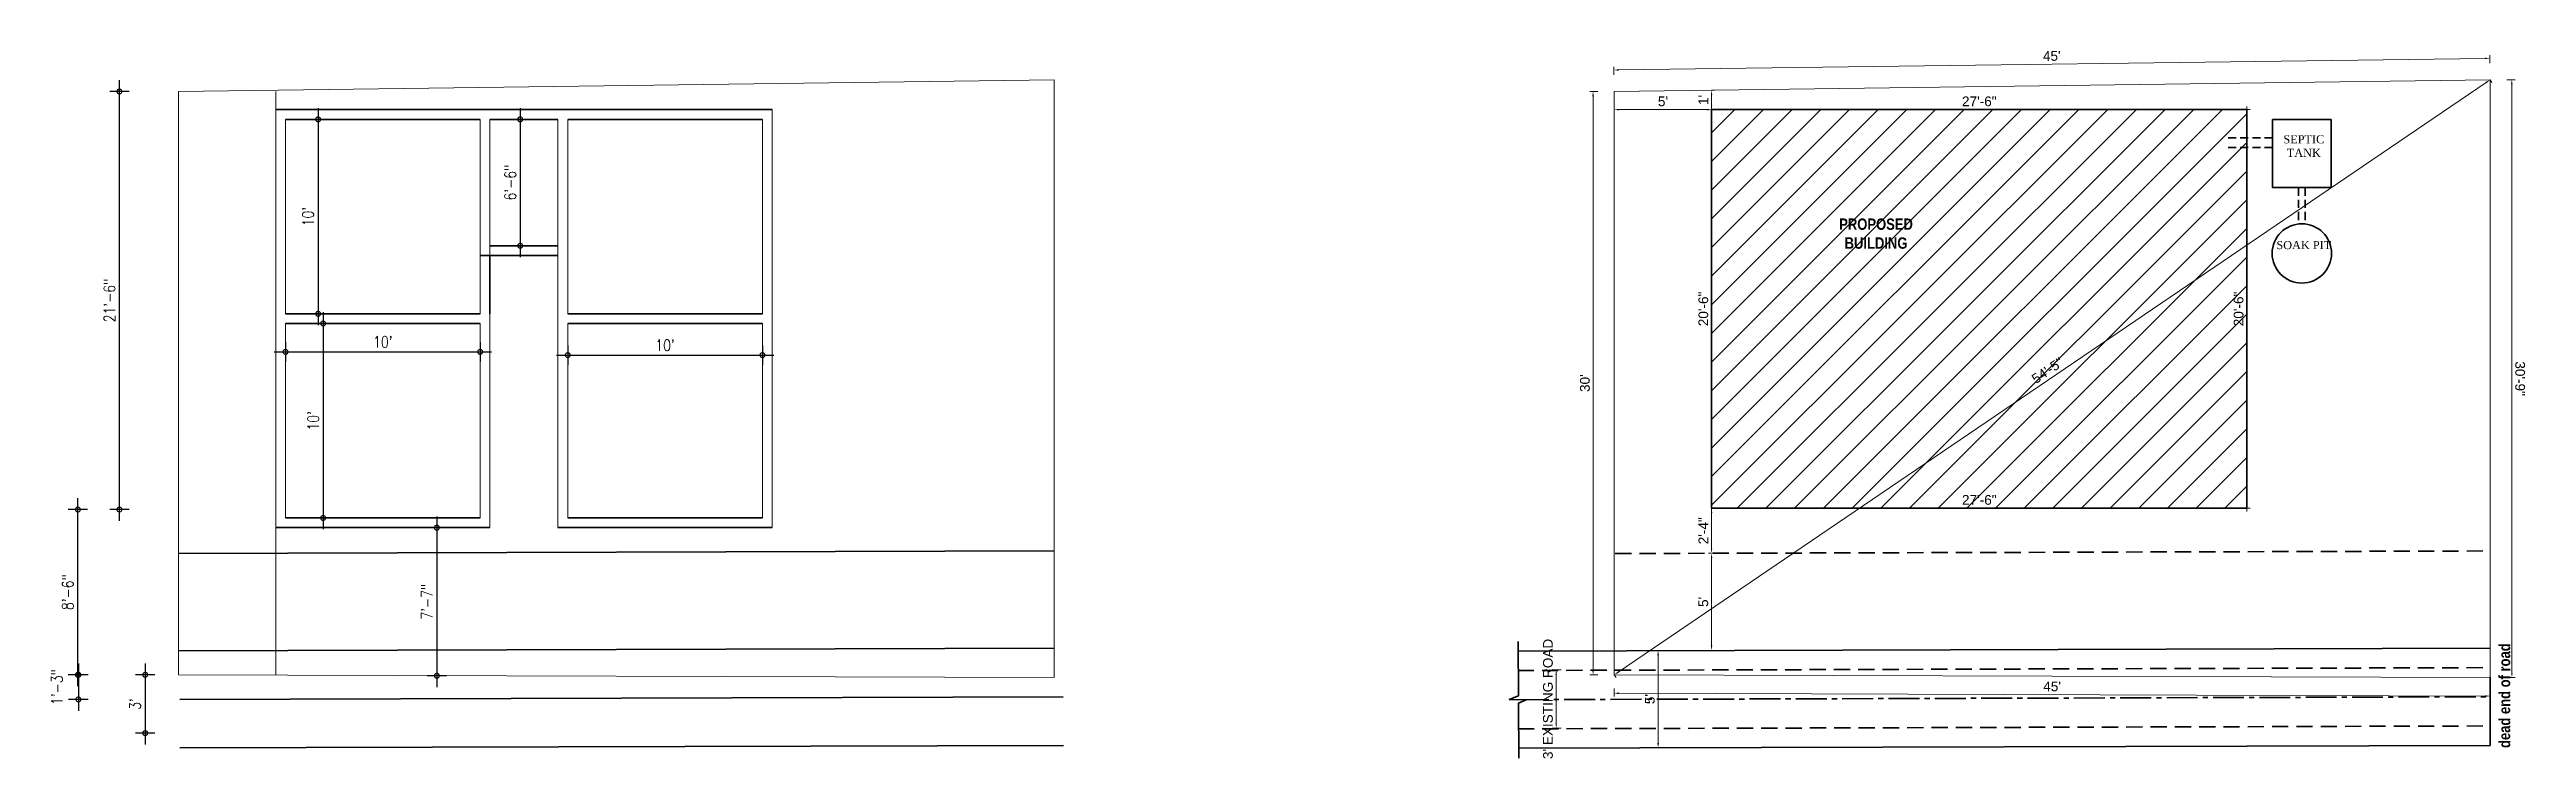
# Model space of a CAD drawing. Header units: inches. Extents: x 94889 to 364662, y -10661 to -3947.
# Drawn here: x 102291 to 103818, y -7803 to -7366 of the extents above; entities that cross this region are included whole.
import ezdxf

# ---------------------------------------------------------------- set-up
doc = ezdxf.new("R2010")
doc.units = ezdxf.units.IN
doc.header["$LTSCALE"] = 2
doc.header["$MEASUREMENT"] = 0
doc.header["$PDMODE"] = 34
doc.linetypes.add('CENTER2', pattern=[28.575, 19.05, -3.175, 3.175, -3.175])
doc.linetypes.add('HIDDEN', pattern=[0.375, 0.25, -0.125])
doc.layers.get('0').update_dxf_attribs({"linetype": 'CONTINUOUS'})
doc.layers.get('DEFPOINTS').update_dxf_attribs({"color": 141, "linetype": 'CONTINUOUS'})
for name, color, linetype, lineweight in [('dimension', 160, 'CONTINUOUS', 15), ('door', 20, 'CONTINUOUS', 35), ('steps', 253, 'CONTINUOUS', 20)]:
    doc.layers.add(name, color=color, linetype=linetype, lineweight=lineweight)
doc.styles.add('Lettring Text', font='arial.ttf')
doc.styles.add('ROMANS', font='Romans.shx', dxfattribs={"width": 0.8})
doc.styles.get("Standard").update_dxf_attribs({"font": 'ARIALN.TTF'})
doc.dimstyles.new('8 SCALE', dxfattribs={"dimscale": 0, "dimtxt": 7, "dimasz": 6, "dimexe": 6, "dimexo": 2, "dimgap": 2, "dimtad": 1, "dimdec": 0, "dimzin": 0, "dimdsep": 46, "dimlunit": 4, "dimtxsty": 'ROMANS', "dimblk": 'DOTSMALL', "dimcen": 0, "dimdle": 7, "dimclrd": 8, "dimclre": 8, "dimclrt": 3, "dimadec": 0, "dimazin": 0, "dimtfac": 1, "dimtdec": 0, "dimtofl": 0, "dimtmove": 2, "dimatfit": 3, "dimfxl": 6, "dimfxlon": 1, "dimtolj": 1, "dimtzin": 0, "dimarcsym": 0})
doc.dimstyles.new('Copy of Standard', dxfattribs={"dimtxt": 6, "dimasz": 2.875, "dimexe": 2, "dimexo": 4, "dimgap": 2, "dimtad": 1, "dimdec": 0, "dimrnd": 1, "dimzin": 0, "dimdsep": 46, "dimlunit": 4, "dimtxsty": 'Lettring Text', "dimcen": 0.1, "dimclrd": 7, "dimclre": 7, "dimclrt": 7, "dimazin": 0, "dimtfac": 0.645, "dimtdec": 0, "dimtmove": 1, "dimatfit": 0, "dimfxl": 3, "dimfxlon": 1, "dimtfillclr": 256, "dimtolj": 1, "dimtzin": 0, "dimlwd": -1, "dimlwe": -1, "dimarcsym": 2})

msp = doc.modelspace()

# ---------------------------------------------------------------- texts
at = {"layer": 'steps', "color": 7, "ltscale": 0.3, "attachment_point": 2}
for s, insert, char_height, width in [('{\\fTimes New Roman|b0|i0|c0|p18;SEPTIC TANK}', (103680.87, -7418.61), 5, 34.623), ('{\\fTechnic|b1|i0|c2|p2;PROPOSED BUILDING}', (103417.16, -7469.97), 7, 55.268), ('{\\fTimes New Roman|b0|i0|c0|p18;SOAK PIT}', (103680.87, -7483.88), 5, 34.623)]:
    msp.add_mtext(s, dxfattribs=dict(at, insert=insert, char_height=char_height, width=width))
at = {"layer": 'steps', "color": 7, "ltscale": 0.3, "insert": (103801.1, -7764.47), "char_height": 7, "width": 110.526, "attachment_point": 2, "rotation": 90}
msp.add_mtext('{\\fTechnic|b1|i0|c2|p2;dead end of road}', dxfattribs=at)

# ---------------------------------------------------------------- blocks, each defined once
blk = doc.blocks.new('_DOTSMALL')
at = {"color": 0, "linetype": 'ByBlock', "const_width": 0.5}
blk.add_lwpolyline([(-0.0625, 0, 1), (0.0625, 0, 1)], format="xyb", close=True, dxfattribs=at)
blk = doc.blocks.new('*D568')
at = {"layer": 'DEFPOINTS', "color": 0, "ltscale": 0.5, "transparency": 16777216}
for p in [(102334.2, -7391.6), (102370.6, -7391.6), (102370.6, -7649.6)]:
    blk.add_point(p, dxfattribs=at)
at = {"layer": 'door', "color": 8, "lineweight": -2, "ltscale": 0.5, "transparency": 16777216}
for p, q in [((102334.2, -7656.6), (102334.2, -7384.6)), ((102340.2, -7391.6), (102328.2, -7391.6)), ((102340.2, -7649.6), (102328.2, -7649.6))]:
    blk.add_line(p, q, dxfattribs=at)
at = {"layer": 'door', "color": 8, "lineweight": -2, "ltscale": 0.5, "transparency": 16777216, "xscale": 6, "yscale": 6, "zscale": 6}
for p, rotation in [((102334.2, -7391.6), 90), ((102334.2, -7649.6), 270)]:
    blk.add_blockref('_DOTSMALL', p, dxfattribs=dict(at, rotation=rotation))
at = {"layer": 'door', "color": 3, "ltscale": 0.5, "transparency": 16777216, "insert": (102328.1, -7520.6), "char_height": 7, "attachment_point": 5, "rotation": 90, "style": 'ROMANS'}
blk.add_mtext('\\A1;21\'-6"', dxfattribs=at)
blk = doc.blocks.new('*D569')
at = {"layer": 'DEFPOINTS', "color": 0, "ltscale": 0.5, "transparency": 16777216}
for p in [(102436.6, -7534.8), (102436.6, -7654.8), (102459.8, -7654.8)]:
    blk.add_point(p, dxfattribs=at)
at = {"layer": 'door', "color": 8, "lineweight": -2, "ltscale": 0.5, "transparency": 16777216}
for p, q in [((102459.8, -7527.8), (102459.8, -7661.8)), ((102453.8, -7534.8), (102465.8, -7534.8)), ((102453.8, -7654.8), (102465.8, -7654.8))]:
    blk.add_line(p, q, dxfattribs=at)
at = {"layer": 'door', "color": 8, "lineweight": -2, "ltscale": 0.5, "transparency": 16777216, "xscale": 6, "yscale": 6, "zscale": 6}
for p, rotation in [((102459.8, -7534.8), 90), ((102459.8, -7654.8), 270)]:
    blk.add_blockref('_DOTSMALL', p, dxfattribs=dict(at, rotation=rotation))
at = {"layer": 'door', "color": 3, "ltscale": 0.5, "transparency": 16777216, "insert": (102453.7, -7594.8), "char_height": 7, "attachment_point": 5, "rotation": 90, "style": 'ROMANS'}
blk.add_mtext("\\A1;10'", dxfattribs=at)
blk = doc.blocks.new('*D570')
at = {"layer": 'DEFPOINTS', "color": 0, "ltscale": 0.5, "transparency": 16777216}
for p in [(102308.6, -7649.6), (102370.6, -7649.6), (102370.6, -7751.6)]:
    blk.add_point(p, dxfattribs=at)
at = {"layer": 'door', "color": 8, "lineweight": -2, "ltscale": 0.5, "transparency": 16777216}
for p, q in [((102314.6, -7649.6), (102302.6, -7649.6)), ((102308.6, -7758.6), (102308.6, -7642.6)), ((102314.6, -7751.6), (102302.6, -7751.6))]:
    blk.add_line(p, q, dxfattribs=at)
at = {"layer": 'door', "color": 8, "lineweight": -2, "ltscale": 0.5, "transparency": 16777216, "xscale": 6, "yscale": 6, "zscale": 6}
for p, rotation in [((102308.6, -7649.6), 90), ((102308.6, -7751.6), 270)]:
    blk.add_blockref('_DOTSMALL', p, dxfattribs=dict(at, rotation=rotation))
at = {"layer": 'door', "color": 3, "ltscale": 0.5, "transparency": 16777216, "insert": (102302.4, -7700.6), "char_height": 7, "attachment_point": 5, "rotation": 90, "style": 'ROMANS'}
blk.add_mtext('\\A1;8\'-6"', dxfattribs=at)
blk = doc.blocks.new('*D571')
at = {"layer": 'DEFPOINTS', "color": 0, "ltscale": 0.5, "transparency": 16777216}
for p in [(102370.6, -7751.6), (102308.9, -7766.8), (102371.4, -7766.8)]:
    blk.add_point(p, dxfattribs=at)
at = {"layer": 'door', "color": 8, "lineweight": -2, "ltscale": 0.5, "transparency": 16777216}
for p, q in [((102314.9, -7751.6), (102302.9, -7751.6)), ((102308.9, -7744.6), (102308.9, -7773.8)), ((102314.9, -7766.8), (102302.9, -7766.8))]:
    blk.add_line(p, q, dxfattribs=at)
at = {"layer": 'door', "color": 8, "lineweight": -2, "ltscale": 0.5, "transparency": 16777216, "xscale": 6, "yscale": 6, "zscale": 6}
for p, rotation in [((102308.9, -7751.6), 90), ((102308.9, -7766.8), 270)]:
    blk.add_blockref('_DOTSMALL', p, dxfattribs=dict(at, rotation=rotation))
at = {"layer": 'door', "color": 3, "ltscale": 0.5, "transparency": 16777216, "insert": (102295.7, -7759.2), "char_height": 7, "attachment_point": 5, "rotation": 90, "style": 'ROMANS'}
blk.add_mtext('\\A1;1\'-3"', dxfattribs=at)
blk = doc.blocks.new('*D574')
at = {"layer": 'DEFPOINTS', "color": 0, "ltscale": 0.5, "transparency": 16777216}
for p in [(102562.6, -7408.8), (102562.6, -7486.8), (102581.3, -7486.8)]:
    blk.add_point(p, dxfattribs=at)
at = {"layer": 'door', "color": 8, "lineweight": -2, "ltscale": 0.5, "transparency": 16777216}
for p, q in [((102581.3, -7401.8), (102581.3, -7493.8)), ((102575.3, -7408.8), (102587.3, -7408.8)), ((102575.3, -7486.8), (102587.3, -7486.8))]:
    blk.add_line(p, q, dxfattribs=at)
at = {"layer": 'door', "color": 8, "lineweight": -2, "ltscale": 0.5, "transparency": 16777216, "xscale": 6, "yscale": 6, "zscale": 6}
for p, rotation in [((102581.3, -7408.8), 90), ((102581.3, -7486.8), 270)]:
    blk.add_blockref('_DOTSMALL', p, dxfattribs=dict(at, rotation=rotation))
at = {"layer": 'door', "color": 3, "ltscale": 0.5, "transparency": 16777216, "insert": (102575.2, -7447.8), "char_height": 7, "attachment_point": 5, "rotation": 90, "style": 'ROMANS'}
blk.add_mtext('\\A1;6\'-6"', dxfattribs=at)
blk = doc.blocks.new('*D575')
at = {"layer": 'DEFPOINTS', "color": 0, "ltscale": 0.5, "transparency": 16777216}
for p in [(102370.6, -7751.6), (102350.1, -7787.6), (102370.4, -7787.6)]:
    blk.add_point(p, dxfattribs=at)
at = {"layer": 'door', "color": 8, "lineweight": -2, "ltscale": 0.5, "transparency": 16777216}
for p, q in [((102356.1, -7751.6), (102344.1, -7751.6)), ((102350.1, -7744.6), (102350.1, -7794.6)), ((102356.1, -7787.6), (102344.1, -7787.6))]:
    blk.add_line(p, q, dxfattribs=at)
at = {"layer": 'door', "color": 8, "lineweight": -2, "ltscale": 0.5, "transparency": 16777216, "xscale": 6, "yscale": 6, "zscale": 6}
for p, rotation in [((102350.1, -7751.6), 90), ((102350.1, -7787.6), 270)]:
    blk.add_blockref('_DOTSMALL', p, dxfattribs=dict(at, rotation=rotation))
at = {"layer": 'door', "color": 3, "ltscale": 0.5, "transparency": 16777216, "insert": (102343.9, -7769.6), "char_height": 7, "attachment_point": 5, "rotation": 90, "style": 'ROMANS'}
blk.add_mtext("\\A1;3'", dxfattribs=at)
blk = doc.blocks.new('*D576')
at = {"layer": 'DEFPOINTS', "color": 0, "ltscale": 0.5, "transparency": 16777216}
for p in [(102436.6, -7408.8), (102436.6, -7528.8), (102456.7, -7528.8)]:
    blk.add_point(p, dxfattribs=at)
at = {"layer": 'door', "color": 8, "lineweight": -2, "ltscale": 0.5, "transparency": 16777216}
for p, q in [((102456.7, -7401.8), (102456.7, -7535.8)), ((102450.7, -7408.8), (102462.7, -7408.8)), ((102450.7, -7528.8), (102462.7, -7528.8))]:
    blk.add_line(p, q, dxfattribs=at)
at = {"layer": 'door', "color": 8, "lineweight": -2, "ltscale": 0.5, "transparency": 16777216, "xscale": 6, "yscale": 6, "zscale": 6}
for p, rotation in [((102456.7, -7408.8), 90), ((102456.7, -7528.8), 270)]:
    blk.add_blockref('_DOTSMALL', p, dxfattribs=dict(at, rotation=rotation))
at = {"layer": 'door', "color": 3, "ltscale": 0.5, "transparency": 16777216, "insert": (102450.5, -7468.8), "char_height": 7, "attachment_point": 5, "rotation": 90, "style": 'ROMANS'}
blk.add_mtext("\\A1;10'", dxfattribs=at)
blk = doc.blocks.new('*D577')
at = {"layer": 'DEFPOINTS', "color": 0, "ltscale": 0.5, "transparency": 16777216}
for p in [(102436.6, -7534.8), (102556.6, -7534.8), (102556.6, -7552.3)]:
    blk.add_point(p, dxfattribs=at)
at = {"layer": 'door', "color": 8, "lineweight": -2, "ltscale": 0.5, "transparency": 16777216}
for p, q in [((102429.6, -7552.3), (102563.6, -7552.3)), ((102436.6, -7546.3), (102436.6, -7558.3)), ((102556.6, -7546.3), (102556.6, -7558.3))]:
    blk.add_line(p, q, dxfattribs=at)
at = {"layer": 'door', "color": 8, "lineweight": -2, "ltscale": 0.5, "transparency": 16777216, "xscale": 6, "yscale": 6, "zscale": 6, "rotation": 180}
blk.add_blockref('_DOTSMALL', (102436.6, -7552.3), dxfattribs=at)
at = {"layer": 'door', "color": 8, "lineweight": -2, "ltscale": 0.5, "transparency": 16777216, "xscale": 6, "yscale": 6, "zscale": 6}
blk.add_blockref('_DOTSMALL', (102556.6, -7552.3), dxfattribs=at)
at = {"layer": 'door', "color": 3, "ltscale": 0.5, "transparency": 16777216, "insert": (102496.6, -7546.2), "char_height": 7, "attachment_point": 5, "style": 'ROMANS'}
blk.add_mtext("\\A1;10'", dxfattribs=at)
blk = doc.blocks.new('*D578')
at = {"layer": 'DEFPOINTS', "color": 0, "ltscale": 0.5, "transparency": 16777216}
for p in [(102610.6, -7534.8), (102730.6, -7534.8), (102730.6, -7554.3)]:
    blk.add_point(p, dxfattribs=at)
at = {"layer": 'door', "color": 8, "lineweight": -2, "ltscale": 0.5, "transparency": 16777216}
for p, q in [((102603.6, -7554.3), (102737.6, -7554.3)), ((102610.6, -7548.3), (102610.6, -7560.3)), ((102730.6, -7548.3), (102730.6, -7560.3))]:
    blk.add_line(p, q, dxfattribs=at)
at = {"layer": 'door', "color": 8, "lineweight": -2, "ltscale": 0.5, "transparency": 16777216, "xscale": 6, "yscale": 6, "zscale": 6, "rotation": 180}
blk.add_blockref('_DOTSMALL', (102610.6, -7554.3), dxfattribs=at)
at = {"layer": 'door', "color": 8, "lineweight": -2, "ltscale": 0.5, "transparency": 16777216, "xscale": 6, "yscale": 6, "zscale": 6}
blk.add_blockref('_DOTSMALL', (102730.6, -7554.3), dxfattribs=at)
at = {"layer": 'door', "color": 3, "ltscale": 0.5, "transparency": 16777216, "insert": (102670.6, -7548.2), "char_height": 7, "attachment_point": 5, "style": 'ROMANS'}
blk.add_mtext("\\A1;10'", dxfattribs=at)
blk = doc.blocks.new('*D579')
at = {"layer": 'DEFPOINTS', "color": 0, "ltscale": 0.5, "transparency": 16777216}
for p in [(102562.6, -7660.8), (102529.9, -7752.2), (102562.3, -7752.2)]:
    blk.add_point(p, dxfattribs=at)
at = {"layer": 'door', "color": 8, "lineweight": -2, "ltscale": 0.5, "transparency": 16777216}
for p, q in [((102535.9, -7660.8), (102523.9, -7660.8)), ((102529.9, -7653.8), (102529.9, -7759.2)), ((102535.9, -7752.2), (102523.9, -7752.2))]:
    blk.add_line(p, q, dxfattribs=at)
at = {"layer": 'door', "color": 8, "lineweight": -2, "ltscale": 0.5, "transparency": 16777216, "xscale": 6, "yscale": 6, "zscale": 6}
for p, rotation in [((102529.9, -7660.8), 90), ((102529.9, -7752.2), 270)]:
    blk.add_blockref('_DOTSMALL', p, dxfattribs=dict(at, rotation=rotation))
at = {"layer": 'door', "color": 3, "ltscale": 0.5, "transparency": 16777216, "insert": (102523.8, -7706.5), "char_height": 7, "attachment_point": 5, "rotation": 90, "style": 'ROMANS'}
blk.add_mtext('\\A1;7\'-7"', dxfattribs=at)
blk = doc.blocks.new('*D678')
at = {"layer": 'DEFPOINTS', "color": 0, "ltscale": 0.5, "transparency": 16777216}
for p in [(103315.8, -7402.8), (103315.8, -7402.8), (103645.8, -7402.8)]:
    blk.add_point(p, dxfattribs=at)
at = {"layer": 'steps', "color": 7, "ltscale": 0.5, "transparency": 16777216}
for p, q in [((103315.8, -7402.8), (103315.8, -7400.8)), ((103642.9, -7402.8), (103318.6, -7402.8)), ((103645.8, -7402.8), (103645.8, -7400.8))]:
    blk.add_line(p, q, dxfattribs=at)
for points in [[(103318.6, -7402.3), (103318.6, -7403.3), (103315.8, -7402.8)], [(103642.9, -7402.3), (103642.9, -7403.3), (103645.8, -7402.8)]]:
    blk.add_solid(points, dxfattribs=at)
at = {"layer": 'steps', "color": 7, "ltscale": 0.5, "transparency": 16777216, "insert": (103480.8, -7397.7), "char_height": 6, "attachment_point": 5, "style": 'Lettring Text'}
blk.add_mtext('\\A1;27\'-6"', dxfattribs=at)
blk = doc.blocks.new('*D679')
at = {"layer": 'DEFPOINTS', "color": 0, "ltscale": 0.5, "transparency": 16777216}
for p in [(103315.8, -7402.8), (103315.8, -7648.8), (103315.8, -7648.8)]:
    blk.add_point(p, dxfattribs=at)
at = {"layer": 'steps', "color": 7, "ltscale": 0.5, "transparency": 16777216}
for p, q in [((103315.8, -7402.8), (103317.8, -7402.8)), ((103315.8, -7405.7), (103315.8, -7645.9)), ((103315.8, -7648.8), (103317.8, -7648.8))]:
    blk.add_line(p, q, dxfattribs=at)
for points in [[(103315.3, -7405.7), (103316.2, -7405.7), (103315.8, -7402.8)], [(103315.3, -7645.9), (103316.2, -7645.9), (103315.8, -7648.8)]]:
    blk.add_solid(points, dxfattribs=at)
at = {"layer": 'steps', "color": 7, "ltscale": 0.5, "transparency": 16777216, "insert": (103310.7, -7525.8), "char_height": 6, "attachment_point": 5, "rotation": 90, "style": 'Lettring Text'}
blk.add_mtext('\\A1;20\'-6"', dxfattribs=at)
blk = doc.blocks.new('*D680')
at = {"layer": 'DEFPOINTS', "color": 0, "ltscale": 0.5, "transparency": 16777216}
for p in [(103315.8, -7648.8), (103645.8, -7648.8), (103645.8, -7648.8)]:
    blk.add_point(p, dxfattribs=at)
at = {"layer": 'steps', "color": 7, "ltscale": 0.5, "transparency": 16777216}
for p, q in [((103315.8, -7648.8), (103315.8, -7650.8)), ((103318.6, -7648.8), (103642.9, -7648.8)), ((103645.8, -7648.8), (103645.8, -7650.8))]:
    blk.add_line(p, q, dxfattribs=at)
for points in [[(103318.6, -7648.3), (103318.6, -7649.3), (103315.8, -7648.8)], [(103642.9, -7648.3), (103642.9, -7649.3), (103645.8, -7648.8)]]:
    blk.add_solid(points, dxfattribs=at)
at = {"layer": 'steps', "color": 7, "ltscale": 0.5, "transparency": 16777216, "insert": (103480.8, -7643.7), "char_height": 6, "attachment_point": 5, "style": 'Lettring Text'}
blk.add_mtext('\\A1;27\'-6"', dxfattribs=at)
blk = doc.blocks.new('*D681')
at = {"layer": 'DEFPOINTS', "color": 0, "ltscale": 0.5, "transparency": 16777216}
for p in [(103645.8, -7402.8), (103645.8, -7402.8), (103645.8, -7648.8)]:
    blk.add_point(p, dxfattribs=at)
at = {"layer": 'steps', "color": 7, "ltscale": 0.5, "transparency": 16777216}
for p, q in [((103645.8, -7402.8), (103647.8, -7402.8)), ((103645.8, -7645.9), (103645.8, -7405.7)), ((103645.8, -7648.8), (103647.8, -7648.8))]:
    blk.add_line(p, q, dxfattribs=at)
for points in [[(103645.3, -7405.7), (103646.2, -7405.7), (103645.8, -7402.8)], [(103645.3, -7645.9), (103646.2, -7645.9), (103645.8, -7648.8)]]:
    blk.add_solid(points, dxfattribs=at)
at = {"layer": 'steps', "color": 7, "ltscale": 0.5, "transparency": 16777216, "insert": (103640.7, -7525.8), "char_height": 6, "attachment_point": 5, "rotation": 90, "style": 'Lettring Text'}
blk.add_mtext('\\A1;20\'-6"', dxfattribs=at)
blk = doc.blocks.new('*D682')
at = {"layer": 'DEFPOINTS', "color": 0, "ltscale": 0.5, "transparency": 16777216}
for p in [(103255.6, -7378.3), (103795.7, -7384.4), (103255.8, -7391.6)]:
    blk.add_point(p, dxfattribs=at)
at = {"layer": 'steps', "color": 7, "ltscale": 0.5, "transparency": 16777216}
for p, q in [((103792.7, -7371.2), (103258.5, -7378.3)), ((103795.6, -7374.1), (103795.5, -7369.1)), ((103255.6, -7381.3), (103255.5, -7376.3))]:
    blk.add_line(p, q, dxfattribs=at)
for points in [[(103792.6, -7370.7), (103792.7, -7371.6), (103795.5, -7371.1)], [(103258.4, -7377.8), (103258.5, -7378.8), (103255.6, -7378.3)]]:
    blk.add_solid(points, dxfattribs=at)
at = {"layer": 'steps', "color": 7, "ltscale": 0.5, "transparency": 16777216, "insert": (103525.5, -7369.7), "char_height": 6, "attachment_point": 5, "rotation": 0.7677, "style": 'Lettring Text'}
blk.add_mtext("\\A1;45'", dxfattribs=at)
blk = doc.blocks.new('*D683')
at = {"layer": 'DEFPOINTS', "color": 0, "ltscale": 0.5, "transparency": 16777216}
for p in [(103255.8, -7391.6), (103242.7, -7751.6), (103255.8, -7751.6)]:
    blk.add_point(p, dxfattribs=at)
at = {"layer": 'steps', "color": 7, "ltscale": 0.5, "transparency": 16777216}
for p, q in [((103245.7, -7391.6), (103240.7, -7391.6)), ((103242.7, -7394.5), (103242.7, -7748.7)), ((103245.7, -7751.6), (103240.7, -7751.6))]:
    blk.add_line(p, q, dxfattribs=at)
for points in [[(103242.2, -7394.5), (103243.2, -7394.5), (103242.7, -7391.6)], [(103242.2, -7748.7), (103243.2, -7748.7), (103242.7, -7751.6)]]:
    blk.add_solid(points, dxfattribs=at)
at = {"layer": 'steps', "color": 7, "ltscale": 0.5, "transparency": 16777216, "insert": (103237.7, -7571.6), "char_height": 6, "attachment_point": 5, "rotation": 90, "style": 'Lettring Text'}
blk.add_mtext("\\A1;30'", dxfattribs=at)
blk = doc.blocks.new('*D684')
at = {"layer": 'DEFPOINTS', "color": 0, "ltscale": 0.5, "transparency": 16777216}
for p in [(103795.7, -7384.4), (103809.1, -7384.3), (103795.8, -7753.4)]:
    blk.add_point(p, dxfattribs=at)
at = {"layer": 'steps', "color": 7, "ltscale": 0.5, "transparency": 16777216}
for p, q in [((103806.1, -7384.3), (103811.1, -7384.3)), ((103809.2, -7750.5), (103809.1, -7387.2)), ((103806.2, -7753.3), (103811.2, -7753.3))]:
    blk.add_line(p, q, dxfattribs=at)
for points in [[(103809.6, -7387.2), (103808.6, -7387.2), (103809.1, -7384.3)], [(103809.6, -7750.5), (103808.7, -7750.5), (103809.2, -7753.3)]]:
    blk.add_solid(points, dxfattribs=at)
at = {"layer": 'steps', "color": 7, "ltscale": 0.5, "transparency": 16777216, "insert": (103814.2, -7568.8), "char_height": 6, "attachment_point": 5, "rotation": 270.0071, "style": 'Lettring Text'}
blk.add_mtext('\\A1;30\'-9"', dxfattribs=at)
blk = doc.blocks.new('*D685')
at = {"layer": 'DEFPOINTS', "color": 0, "ltscale": 0.5, "transparency": 16777216}
for p in [(103255.8, -7751.6), (103795.8, -7753.4), (103795.7, -7764.7)]:
    blk.add_point(p, dxfattribs=at)
at = {"layer": 'steps', "color": 7, "ltscale": 0.5, "transparency": 16777216}
for p, q in [((103255.7, -7760), (103255.7, -7765)), ((103258.6, -7763), (103792.8, -7764.7)), ((103795.7, -7761.7), (103795.7, -7766.7))]:
    blk.add_line(p, q, dxfattribs=at)
for points in [[(103258.6, -7762.5), (103258.6, -7763.5), (103255.7, -7763)], [(103792.8, -7764.2), (103792.8, -7765.2), (103795.7, -7764.7)]]:
    blk.add_solid(points, dxfattribs=at)
at = {"layer": 'steps', "color": 7, "ltscale": 0.5, "transparency": 16777216, "insert": (103525.7, -7758.8), "char_height": 6, "attachment_point": 5, "rotation": 359.8127, "style": 'Lettring Text'}
blk.add_mtext("\\A1;45'", dxfattribs=at)
blk = doc.blocks.new('*D686')
at = {"layer": 'DEFPOINTS', "color": 0, "ltscale": 0.5, "transparency": 16777216}
for p in [(103795.7, -7384.4), (103795.7, -7384.4), (103255.8, -7751.6)]:
    blk.add_point(p, dxfattribs=at)
at = {"layer": 'steps', "color": 7, "ltscale": 0.5, "transparency": 16777216}
for p, q in [((103258.1, -7750), (103793.3, -7386)), ((103795.7, -7384.4), (103796.8, -7386)), ((103255.8, -7751.6), (103256.9, -7753.2))]:
    blk.add_line(p, q, dxfattribs=at)
for points in [[(103793.1, -7385.6), (103793.6, -7386.4), (103795.7, -7384.4)], [(103257.9, -7749.6), (103258.4, -7750.4), (103255.8, -7751.6)]]:
    blk.add_solid(points, dxfattribs=at)
at = {"layer": 'steps', "color": 7, "ltscale": 0.5, "transparency": 16777216, "insert": (103522.9, -7563.8), "char_height": 6, "attachment_point": 5, "rotation": 34.2206, "style": 'Lettring Text'}
blk.add_mtext('\\A1;54\'-5"', dxfattribs=at)
blk = doc.blocks.new('*D688')
at = {"layer": 'DEFPOINTS', "color": 0, "ltscale": 0.5, "transparency": 16777216}
for p in [(103315.8, -7648.8), (103315.8, -7676.6), (103316.4, -7676.6)]:
    blk.add_point(p, dxfattribs=at)
at = {"layer": 'steps', "color": 7, "ltscale": 0.5, "transparency": 16777216}
for p, q in [((103315.8, -7648.8), (103317.8, -7648.8)), ((103315.8, -7651.7), (103315.8, -7673.7)), ((103315.8, -7676.6), (103313.8, -7676.6))]:
    blk.add_line(p, q, dxfattribs=at)
for points in [[(103315.3, -7651.7), (103316.2, -7651.7), (103315.8, -7648.8)], [(103315.3, -7673.7), (103316.2, -7673.7), (103315.8, -7676.6)]]:
    blk.add_solid(points, dxfattribs=at)
at = {"layer": 'steps', "color": 7, "ltscale": 0.5, "transparency": 16777216, "insert": (103310.7, -7662.7), "char_height": 6, "attachment_point": 5, "rotation": 90, "style": 'Lettring Text'}
blk.add_mtext('\\A1;2\'-4"', dxfattribs=at)
blk = doc.blocks.new('*D689')
at = {"layer": 'DEFPOINTS', "color": 0, "ltscale": 0.5, "transparency": 16777216}
for p in [(103316.4, -7676.6), (103315.8, -7736.6), (103316.6, -7736.6)]:
    blk.add_point(p, dxfattribs=at)
at = {"layer": 'steps', "color": 7, "ltscale": 0.5, "transparency": 16777216}
for p, q in [((103315.8, -7676.6), (103313.8, -7676.6)), ((103315.8, -7679.5), (103315.8, -7733.7)), ((103315.8, -7736.6), (103313.8, -7736.6))]:
    blk.add_line(p, q, dxfattribs=at)
for points in [[(103315.3, -7679.5), (103316.2, -7679.5), (103315.8, -7676.6)], [(103315.3, -7733.7), (103316.2, -7733.7), (103315.8, -7736.6)]]:
    blk.add_solid(points, dxfattribs=at)
at = {"layer": 'steps', "color": 7, "ltscale": 0.5, "transparency": 16777216, "insert": (103310.7, -7706.6), "char_height": 6, "attachment_point": 5, "rotation": 90, "style": 'Lettring Text'}
blk.add_mtext("\\A1;5'", dxfattribs=at)
blk = doc.blocks.new('*D690')
at = {"layer": 'DEFPOINTS', "color": 0, "ltscale": 0.5, "transparency": 16777216}
for p in [(103316.6, -7736.6), (103282.8, -7796.6), (103316.6, -7796.6)]:
    blk.add_point(p, dxfattribs=at)
at = {"layer": 'steps', "color": 7, "ltscale": 0.5, "transparency": 16777216}
for p, q in [((103285.8, -7736.6), (103280.8, -7736.6)), ((103282.8, -7739.5), (103282.8, -7793.7)), ((103285.8, -7796.6), (103280.8, -7796.6))]:
    blk.add_line(p, q, dxfattribs=at)
for points in [[(103282.3, -7739.5), (103283.3, -7739.5), (103282.8, -7736.6)], [(103282.3, -7793.7), (103283.3, -7793.7), (103282.8, -7796.6)]]:
    blk.add_solid(points, dxfattribs=at)
at = {"layer": 'steps', "color": 7, "ltscale": 0.5, "transparency": 16777216, "insert": (103277.7, -7766.6), "char_height": 6, "attachment_point": 5, "rotation": 90, "style": 'Lettring Text'}
blk.add_mtext("\\A1;5'", dxfattribs=at)
blk = doc.blocks.new('*D691')
at = {"layer": 'DEFPOINTS', "color": 0, "ltscale": 0.5, "transparency": 16777216}
for p in [(103361.1, -7748.5), (103220, -7784.5), (103361.3, -7784.5)]:
    blk.add_point(p, dxfattribs=at)
at = {"layer": 'steps', "color": 7, "ltscale": 0.5, "transparency": 16777216}
for p, q in [((103223, -7748.5), (103218, -7748.5)), ((103220, -7751.3), (103220, -7781.6)), ((103223, -7784.5), (103218, -7784.5))]:
    blk.add_line(p, q, dxfattribs=at)
for points in [[(103219.5, -7751.3), (103220.4, -7751.3), (103220, -7748.5)], [(103219.5, -7781.6), (103220.4, -7781.6), (103220, -7784.5)]]:
    blk.add_solid(points, dxfattribs=at)
at = {"layer": 'steps', "color": 7, "ltscale": 0.5, "transparency": 16777216, "insert": (103214.9, -7766.5), "char_height": 6, "attachment_point": 5, "rotation": 90, "style": 'Lettring Text'}
blk.add_mtext("\\A1;3' EXISTING ROAD", dxfattribs=at)
blk = doc.blocks.new('*D692')
at = {"layer": 'DEFPOINTS', "color": 0, "ltscale": 0.5, "transparency": 16777216}
for p in [(103255.8, -7402.8), (103255.8, -7402.8), (103315.8, -7402.8)]:
    blk.add_point(p, dxfattribs=at)
at = {"layer": 'steps', "color": 7, "ltscale": 0.5, "transparency": 16777216}
for p, q in [((103255.8, -7402.8), (103255.8, -7404.8)), ((103312.9, -7402.8), (103258.6, -7402.8)), ((103315.8, -7402.8), (103315.8, -7400.8))]:
    blk.add_line(p, q, dxfattribs=at)
for points in [[(103258.6, -7402.3), (103258.6, -7403.3), (103255.8, -7402.8)], [(103312.9, -7402.3), (103312.9, -7403.3), (103315.8, -7402.8)]]:
    blk.add_solid(points, dxfattribs=at)
at = {"layer": 'steps', "color": 7, "ltscale": 0.5, "transparency": 16777216, "insert": (103285.8, -7397.7), "char_height": 6, "attachment_point": 5, "style": 'Lettring Text'}
blk.add_mtext("\\A1;5'", dxfattribs=at)
blk = doc.blocks.new('*D693')
at = {"layer": 'DEFPOINTS', "color": 0, "ltscale": 0.5, "transparency": 16777216}
for p in [(103315.7, -7390.8), (103315.8, -7390.8), (103315.8, -7402.8)]:
    blk.add_point(p, dxfattribs=at)
at = {"layer": 'steps', "color": 7, "ltscale": 0.5, "transparency": 16777216}
for p, q in [((103315.8, -7390.8), (103317.8, -7390.8)), ((103315.8, -7399.9), (103315.8, -7393.7)), ((103315.8, -7402.8), (103317.8, -7402.8))]:
    blk.add_line(p, q, dxfattribs=at)
for points in [[(103315.3, -7393.7), (103316.2, -7393.7), (103315.8, -7390.8)], [(103315.3, -7399.9), (103316.2, -7399.9), (103315.8, -7402.8)]]:
    blk.add_solid(points, dxfattribs=at)
at = {"layer": 'steps', "color": 7, "ltscale": 0.5, "transparency": 16777216, "insert": (103310.7, -7396.8), "char_height": 6, "attachment_point": 5, "rotation": 90, "style": 'Lettring Text'}
blk.add_mtext("\\A1;1'", dxfattribs=at)

# ---------------------------------------------------------------- dimensions: what is measured, and where the dimension line sits
at = {"layer": 'door', "ltscale": 0.5}
for base, p1, p2, picture, middle in [((102334.24, -7391.59), (102370.56, -7649.59), (102370.56, -7391.59), '*D568', (102328.08, -7520.59)), ((102456.66, -7528.78), (102436.56, -7408.78), (102436.56, -7528.78), '*D576', (102450.5, -7468.78)), ((102581.35, -7486.78), (102562.56, -7408.78), (102562.56, -7486.78), '*D574', (102575.18, -7447.78)), ((102459.83, -7654.78), (102436.56, -7534.78), (102436.56, -7654.78), '*D569', (102453.66, -7594.78)), ((102308.6, -7649.59), (102370.56, -7751.59), (102370.56, -7649.59), '*D570', (102302.44, -7700.59)), ((102529.94, -7752.21), (102562.56, -7660.78), (102562.27, -7752.21), '*D579', (102523.77, -7706.5)), ((102308.88, -7766.78), (102370.56, -7751.59), (102371.42, -7766.78), '*D571', (102295.72, -7759.18)), ((102350.06, -7787.59), (102370.56, -7751.59), (102370.45, -7787.59), '*D575', (102343.9, -7769.59))]:
    dim = msp.add_linear_dim(base=base, p1=p1, p2=p2, angle=90, dimstyle='8 SCALE', override={"dimscale": 1}, dxfattribs=at)
    dim.commit()
    dim.dimension.update_dxf_attribs({"geometry": picture, "text_midpoint": middle})
for base, p1, p2, picture, middle in [((102556.56, -7552.34), (102436.56, -7534.78), (102556.56, -7534.78), '*D577', (102496.56, -7546.18)), ((102730.56, -7554.34), (102610.56, -7534.78), (102730.56, -7534.78), '*D578', (102670.56, -7548.18))]:
    dim = msp.add_linear_dim(base=base, p1=p1, p2=p2, dimstyle='8 SCALE', override={"dimscale": 1}, dxfattribs=at)
    dim.commit()
    dim.dimension.update_dxf_attribs({"geometry": picture, "text_midpoint": middle})
at = {"layer": 'steps', "ltscale": 0.5}
for p1, p2, distance, picture, middle in [((103795.71, -7384.35), (103255.75, -7391.59), -13.24, '*D682', (103525.48, -7369.68)), ((103255.75, -7751.59), (103795.71, -7384.35), 0, '*D686', (103522.89, -7563.79)), ((103795.75, -7753.35), (103795.71, -7384.35), -13.4, '*D684', (103814.2, -7568.85)), ((103255.75, -7751.59), (103795.75, -7753.35), -11.38, '*D685', (103525.73, -7758.8))]:
    dim = msp.add_aligned_dim(p1=p1, p2=p2, distance=distance, dimstyle='Copy of Standard', dxfattribs=at)
    dim.commit()
    dim.dimension.update_dxf_attribs({"geometry": picture, "text_midpoint": middle})
for base, p1, p2, picture, middle in [((103242.72, -7751.59), (103255.75, -7391.59), (103255.75, -7751.59), '*D683', (103237.65, -7571.59)), ((103315.75, -7648.78), (103315.75, -7402.78), (103315.75, -7648.78), '*D679', (103310.69, -7525.78)), ((103315.75, -7390.78), (103315.75, -7402.78), (103315.74, -7390.78), '*D693', (103310.74, -7396.78)), ((103645.75, -7402.78), (103645.75, -7648.78), (103645.75, -7402.78), '*D681', (103640.69, -7525.78)), ((103315.75, -7676.6), (103315.75, -7648.78), (103316.41, -7676.6), '*D688', (103310.74, -7662.69)), ((103315.75, -7736.6), (103316.41, -7676.6), (103316.59, -7736.6), '*D689', (103310.7, -7706.6)), ((103282.78, -7796.6), (103316.59, -7736.6), (103316.59, -7796.6), '*D690', (103277.73, -7766.6))]:
    dim = msp.add_linear_dim(base=base, p1=p1, p2=p2, angle=90, dimstyle='Copy of Standard', dxfattribs=at)
    dim.commit()
    dim.dimension.update_dxf_attribs({"geometry": picture, "text_midpoint": middle})
for base, p1, p2, picture, middle in [((103255.75, -7402.78), (103315.75, -7402.78), (103255.75, -7402.78), '*D692', (103285.75, -7397.73)), ((103315.75, -7402.78), (103645.75, -7402.78), (103315.75, -7402.78), '*D678', (103480.75, -7397.72)), ((103645.75, -7648.78), (103315.75, -7648.78), (103645.75, -7648.78), '*D680', (103480.75, -7643.72))]:
    dim = msp.add_linear_dim(base=base, p1=p1, p2=p2, dimstyle='Copy of Standard', dxfattribs=at)
    dim.commit()
    dim.dimension.update_dxf_attribs({"geometry": picture, "text_midpoint": middle})
dim = msp.add_linear_dim(base=(103219.97, -7784.47), p1=(103361.14, -7748.47), p2=(103361.25, -7784.47), angle=90, text="3' EXISTING ROAD", dimstyle='Copy of Standard', dxfattribs=at)
dim.commit()
dim.dimension.update_dxf_attribs({"geometry": '*D691', "text_midpoint": (103219.97, -7766.47), "dimtype": 160})

# ---------------------------------------------------------------- hatches: boundary and pattern name
at = {"layer": 'door', "ltscale": 0.5}
h = msp.add_hatch(dxfattribs=at)
h.set_pattern_fill('ANSI31', color=256, scale=100)
h.paths.add_polyline_path([(103645.75, -7402.78), (103315.75, -7402.78), (103315.75, -7648.78), (103645.75, -7648.78)])
h.paths.add_polyline_path([(103468.65, -7649.94), (103493, -7649.94), (103493, -7637.58), (103468.65, -7637.58)], flags=9)
h.paths.add_polyline_path([(103646.92, -7537.89), (103646.92, -7513.53), (103634.55, -7513.53), (103634.55, -7537.89)], flags=9)
h.paths.add_polyline_path([(103516.34, -7575.77), (103536.48, -7562.08), (103529.52, -7551.86), (103509.39, -7565.55)], flags=24)
h.paths.add_polyline_path([(103391.23, -7492.23), (103443.15, -7492.23), (103443.15, -7466.2), (103391.23, -7466.2)], flags=24)

# ---------------------------------------------------------------- linework, layer by layer
at = {"layer": 'dimension', "ltscale": 7}
for p, q in [((102910.52, -7384.35), (102370.56, -7391.59)), ((102910.56, -7753.35), (102910.52, -7384.35)), ((103795.71, -7384.35), (103255.75, -7391.59)), ((103795.75, -7753.35), (103795.71, -7384.35)), ((102370.56, -7391.59), (102370.56, -7751.59)), ((102430.56, -7391.59), (102430.56, -7751.59)), ((102736.56, -7402.78), (102736.56, -7660.78)), ((103255.75, -7391.59), (103255.75, -7751.59)), ((102436.56, -7408.78), (102436.56, -7528.78)), ((102556.56, -7408.78), (102556.56, -7528.78)), ((102562.56, -7408.78), (102562.56, -7528.78)), ((102604.56, -7408.78), (102604.56, -7528.78)), ((102610.56, -7408.78), (102610.56, -7528.78)), ((102730.56, -7408.78), (102730.56, -7528.78)), ((102436.56, -7534.78), (102436.56, -7654.78)), ((102556.56, -7534.78), (102556.56, -7654.78)), ((102562.56, -7528.78), (102562.56, -7660.78)), ((102604.56, -7528.78), (102604.56, -7660.78)), ((102610.56, -7534.78), (102610.56, -7654.78)), ((102730.56, -7534.78), (102730.56, -7654.78)), ((102370.56, -7751.59), (102910.56, -7753.35)), ((103255.75, -7751.59), (103795.75, -7753.35))]:
    msp.add_line(p, q, dxfattribs=at)
at = {"layer": 'door', "ltscale": 0.5}
for p, q in [((102430.56, -7402.78), (102736.56, -7402.78)), ((102910.52, -7402.78), (102910.52, -7402.78)), ((103795.71, -7402.78), (103795.71, -7402.78)), ((102436.56, -7408.78), (102556.56, -7408.78)), ((102562.56, -7408.78), (102604.56, -7408.78)), ((102610.56, -7408.78), (102730.56, -7408.78)), ((102910.52, -7408.78), (102910.52, -7408.78)), ((103795.71, -7408.78), (103795.71, -7408.78)), ((102562.56, -7492.78), (102556.56, -7492.78)), ((102562.56, -7486.78), (102604.56, -7486.78)), ((102562.56, -7528.78), (102562.56, -7492.78)), ((102562.56, -7492.78), (102604.56, -7492.78)), ((102436.56, -7528.78), (102556.56, -7528.78)), ((102436.56, -7534.78), (102556.56, -7534.78)), ((102610.56, -7528.78), (102730.56, -7528.78)), ((102610.56, -7534.78), (102730.56, -7534.78)), ((102430.56, -7660.78), (102562.56, -7660.78)), ((102436.56, -7654.78), (102556.56, -7654.78)), ((102604.56, -7660.78), (102736.56, -7660.78)), ((102610.56, -7654.78), (102730.56, -7654.78)), ((102370.56, -7676.78), (102910.55, -7675.17)), ((102370.56, -7736.78), (102910.56, -7735.17)), ((103196.64, -7736.96), (103795.75, -7735.17)), ((103795.75, -7753.35), (103795.75, -7795.17)), ((102371.42, -7766.78), (102916.06, -7765.15)), ((102371.51, -7796.78), (102916.15, -7795.15)), ((103196.64, -7796.96), (103795.75, -7795.17))]:
    msp.add_line(p, q, dxfattribs=at)
at = {"layer": 'door', "linetype": 'HIDDEN', "ltscale": 10}
for p, q in [((103661.66, -7420.1), (103633.75, -7420.1)), ((103661.66, -7426.1), (103633.75, -7426.1)), ((103677.66, -7450.94), (103677.66, -7473.34)), ((103681.66, -7450.94), (103681.66, -7473.34))]:
    msp.add_line(p, q, dxfattribs=at)
at = {"layer": 'door', "linetype": 'HIDDEN', "ltscale": 20}
for p, q in [((103256.34, -7676.78), (103795.74, -7675.17)), ((103196.22, -7748.96), (103795.7, -7747.17)), ((103196.33, -7784.96), (103795.8, -7783.17))]:
    msp.add_line(p, q, dxfattribs=at)
at = {"layer": 'door', "linetype": 'CENTER2', "ltscale": 0.5}
msp.add_line((103196.28, -7766.96), (103795.75, -7765.17), dxfattribs=at)
at = {"layer": 'door', "ltscale": 0.5}
for points in [[(103645.75, -7402.78), (103315.75, -7402.78), (103315.75, -7648.78), (103645.75, -7648.78)], [(103661.66, -7408.94), (103697.66, -7408.94), (103697.66, -7450.94), (103661.66, -7450.94)]]:
    msp.add_lwpolyline(points, close=True, dxfattribs=at)
at = {"layer": 'door', "linetype": 'Continuous', "ltscale": 0.5}
msp.add_lwpolyline([(103196.62, -7730.96), (103196.72, -7764.66), (103191.04, -7766.83), (103201.4, -7767.08), (103196.74, -7769.04), (103196.84, -7802.96)], dxfattribs=at)
at = {"layer": 'door', "ltscale": 0.5}
msp.add_circle((103679.66, -7491.52), 18.29, dxfattribs=at)

msp.set_redraw_order([(e.dxf.handle, doc.entitydb.next_handle()) for e in msp.query("TEXT MTEXT ATTDEF DIMENSION ARC_DIMENSION")])  # texts and dimensions are drawn at this point

doc.saveas('drawing.dxf')
